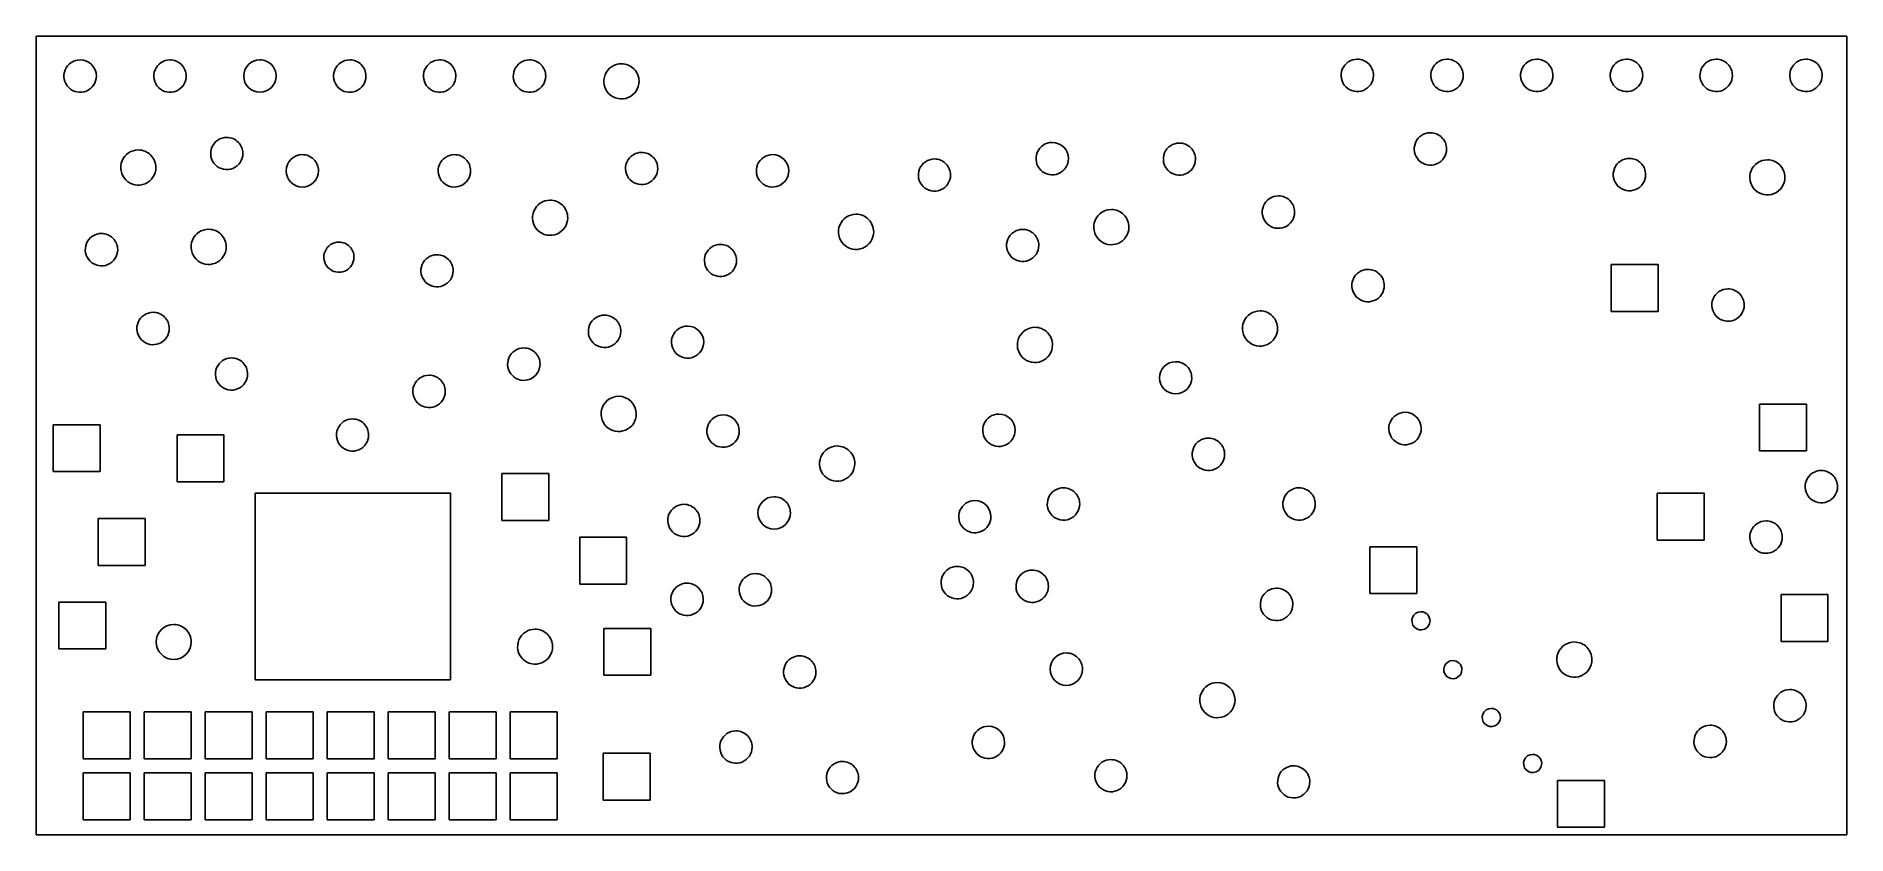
# Model space of a CAD drawing. Extents: x 6 to 1588, y 0 to 698.
import ezdxf

# ---------------------------------------------------------------- set-up
doc = ezdxf.new("R2010")
doc.units = 0
doc.layers.get('0').update_dxf_attribs({"linetype": 'CONTINUOUS'})

msp = doc.modelspace()

# ---------------------------------------------------------------- linework, layer by layer
at = {"color": 7}
for points in [[(5.864581, 698.031813), (1588.155705, 698.031813)], [(5.864581, 685.531817), (5.864581, 698.031813)], [(1588.082788, 625.083921), (1588.155705, 698.031813)], [(5.895831, 625.083921), (5.864581, 685.531817)], [(5.895831, 625.083921), (5.895831, 0.084135)], [(1588.082788, 0.084135), (1588.082788, 625.083921)], [(1382.249526, 457.427728), (1382.249526, 498.438131)], [(1382.249526, 457.427728), (1382.249526, 498.438131)], [(1382.249526, 498.438131), (1423.259928, 498.438131)], [(1423.259928, 498.438131), (1423.259928, 457.427728)], [(1423.259928, 498.438131), (1423.259928, 457.427728)], [(1423.259928, 457.427728), (1382.249526, 457.427728)], [(1423.259928, 457.427728), (1382.249526, 457.427728)], [(1511.801565, 376.552756), (1532.311974, 376.552756)], [(1511.801565, 335.542354), (1511.801565, 376.552756)], [(1511.801565, 335.542354), (1511.801565, 376.552756)], [(1511.801565, 376.552756), (1552.811967, 376.552756)], [(1532.311974, 376.552756), (1552.811967, 376.552756)], [(1552.811967, 376.552756), (1552.811967, 335.542354)], [(1552.811967, 376.552756), (1552.811967, 335.542354)], [(20.656243, 317.500693), (20.656243, 358.511096)], [(20.656243, 317.500693), (20.656243, 358.511096)], [(20.656243, 358.511096), (61.666646, 358.511096)], [(61.666646, 358.511096), (61.666646, 317.500693)], [(61.666646, 358.511096), (61.666646, 317.500693)], [(128.927039, 308.479863), (128.927039, 349.490265)], [(128.958945, 308.49755), (128.958945, 349.507953)], [(128.958945, 349.507953), (169.969348, 349.507953)], [(169.937442, 349.490265), (169.937442, 308.479863)], [(169.969348, 349.507953), (169.969348, 308.49755)], [(1552.811967, 335.542354), (1511.801565, 335.542354)], [(1552.811967, 335.542354), (1511.801565, 335.542354)], [(61.666646, 317.500693), (20.656243, 317.500693)], [(61.666646, 317.500693), (20.656243, 317.500693)], [(169.937442, 308.479863), (128.927039, 308.479863)], [(169.969348, 308.49755), (128.958945, 308.49755)], [(412.718608, 315.85486), (433.229018, 315.85486)], [(412.718608, 274.844458), (412.718608, 315.85486)], [(412.718608, 274.844458), (412.718608, 315.85486)], [(412.718608, 315.85486), (453.729011, 315.85486)], [(433.229018, 315.85486), (453.729011, 315.85486)], [(453.729011, 315.85486), (453.729011, 274.844458)], [(453.729011, 315.85486), (453.729011, 274.844458)], [(197.08338, 135.618453), (197.08338, 298.684929)], [(197.08338, 298.684929), (367.89202, 298.684929)], [(367.89202, 298.684929), (367.89202, 135.618453)], [(1422.395345, 298.636116), (1442.905755, 298.636116)], [(1422.395345, 257.625714), (1422.395345, 298.636116)], [(1422.395345, 257.625714), (1422.395345, 298.636116)], [(1422.395345, 298.636116), (1463.405748, 298.636116)], [(1442.905755, 298.636116), (1463.405748, 298.636116)], [(1463.405748, 298.636116), (1463.405748, 257.625714)], [(1463.405748, 298.636116), (1463.405748, 257.625714)], [(60.031229, 235.479888), (60.031229, 276.490291)], [(60.031229, 235.479888), (60.031229, 276.490291)], [(60.031229, 276.490291), (101.041632, 276.490291)], [(101.041632, 276.490291), (101.041632, 235.479888)], [(101.041632, 276.490291), (101.041632, 235.479888)], [(453.729011, 274.844458), (412.718608, 274.844458)], [(453.729011, 274.844458), (412.718608, 274.844458)], [(480.801918, 219.073644), (480.801918, 260.084046)], [(480.801918, 219.073644), (480.801918, 260.084046)], [(480.801918, 260.084046), (521.812321, 260.084046)], [(521.812321, 260.084046), (521.812321, 219.073644)], [(521.812321, 260.084046), (521.812321, 219.073644)], [(1463.405748, 257.625714), (1422.395345, 257.625714)], [(1463.405748, 257.625714), (1422.395345, 257.625714)], [(1171.416265, 210.87573), (1171.416265, 251.886132)], [(1171.416265, 210.87573), (1171.416265, 251.886132)], [(1171.416265, 251.886132), (1212.426667, 251.886132)], [(1212.426667, 251.886132), (1212.426667, 210.87573)], [(101.041632, 235.479888), (60.031229, 235.479888)], [(101.041632, 235.479888), (60.031229, 235.479888)], [(521.812321, 219.073644), (480.801918, 219.073644)], [(521.812321, 219.073644), (480.801918, 219.073644)], [(1212.426667, 210.87573), (1171.416265, 210.87573)], [(1212.426667, 210.87573), (1171.416265, 210.87573)], [(1530.666141, 169.042411), (1530.666141, 210.052813)], [(1530.666141, 169.042411), (1530.666141, 210.052813)], [(1530.666141, 210.052813), (1571.676544, 210.052813)], [(1571.676544, 210.052813), (1571.676544, 169.042411)], [(1571.676544, 210.052813), (1571.676544, 169.042411)], [(25.583325, 162.479913), (25.583325, 203.490316)], [(25.583325, 162.479913), (25.583325, 203.490316)], [(25.583325, 203.490316), (66.593727, 203.490316)], [(66.593727, 203.490316), (66.593727, 162.479913)], [(66.593727, 203.490316), (66.593727, 162.479913)], [(501.916494, 139.511171), (501.916494, 180.521573)], [(501.916494, 139.511171), (501.916494, 180.521573)], [(501.916494, 180.521573), (542.926897, 180.521573)], [(542.926897, 180.521573), (542.926897, 139.511171)], [(542.926897, 180.521573), (542.926897, 139.511171)], [(66.593727, 162.479913), (25.583325, 162.479913)], [(66.593727, 162.479913), (25.583325, 162.479913)], [(1571.676544, 169.042411), (1530.666141, 169.042411)], [(1571.676544, 169.042411), (1530.666141, 169.042411)], [(367.89202, 135.618453), (197.08338, 135.618453)], [(542.926897, 139.511171), (501.916494, 139.511171)], [(542.926897, 139.511171), (501.916494, 139.511171)], [(46.906234, 66.511196), (46.906234, 107.521599)], [(46.906234, 66.511196), (46.906234, 107.521599)], [(46.906234, 107.521599), (87.916636, 107.521599)], [(87.916636, 107.521599), (87.916636, 66.511196)], [(87.916636, 107.521599), (87.916636, 66.511196)], [(100.218716, 66.511196), (100.218716, 107.521599)], [(100.218716, 66.511196), (100.218716, 107.521599)], [(100.218716, 107.521599), (141.229118, 107.521599)], [(141.229118, 107.521599), (141.229118, 66.511196)], [(141.229118, 107.521599), (141.229118, 66.511196)], [(153.531197, 66.511196), (153.531197, 107.521599)], [(153.531197, 66.511196), (153.531197, 107.521599)], [(153.531197, 107.521599), (194.5416, 107.521599)], [(194.5416, 107.521599), (194.5416, 66.511196)], [(194.5416, 107.521599), (194.5416, 66.511196)], [(206.843679, 66.511196), (206.843679, 107.521599)], [(206.843679, 66.511196), (206.843679, 107.521599)], [(206.843679, 107.521599), (247.854082, 107.521599)], [(247.854082, 107.521599), (247.854082, 66.511196)], [(247.854082, 107.521599), (247.854082, 66.511196)], [(260.166577, 66.511196), (260.166577, 107.521599)], [(260.166577, 66.511196), (260.166577, 107.521599)], [(260.166577, 107.521599), (301.17698, 107.521599)], [(301.17698, 107.521599), (301.17698, 66.511196)], [(301.17698, 107.521599), (301.17698, 66.511196)], [(313.479059, 66.511196), (313.479059, 107.521599)], [(313.479059, 66.511196), (313.479059, 107.521599)], [(313.479059, 107.521599), (354.489462, 107.521599)], [(354.489462, 107.521599), (354.489462, 66.511196)], [(354.489462, 107.521599), (354.489462, 66.511196)], [(366.791541, 66.511196), (366.791541, 107.521599)], [(366.791541, 66.511196), (366.791541, 107.521599)], [(366.791541, 107.521599), (407.801943, 107.521599)], [(407.801943, 107.521599), (407.801943, 66.511196)], [(407.801943, 107.521599), (407.801943, 66.511196)], [(420.104022, 66.511196), (420.104022, 107.521599)], [(420.104022, 66.511196), (420.104022, 107.521599)], [(420.104022, 107.521599), (461.114425, 107.521599)], [(461.114425, 107.521599), (461.114425, 66.511196)], [(461.114425, 107.521599), (461.114425, 66.511196)], [(87.916636, 66.511196), (46.906234, 66.511196)], [(141.229118, 66.511196), (100.218716, 66.511196)], [(194.5416, 66.511196), (153.531197, 66.511196)], [(247.854082, 66.511196), (206.843679, 66.511196)], [(301.17698, 66.511196), (260.166577, 66.511196)], [(354.489462, 66.511196), (313.479059, 66.511196)], [(407.801943, 66.511196), (366.791541, 66.511196)], [(461.114425, 66.511196), (420.104022, 66.511196)], [(501.301911, 30.427875), (501.301911, 71.438278)], [(501.301911, 30.427875), (501.301911, 71.438278)], [(501.301911, 71.438278), (542.312314, 71.438278)], [(542.312314, 71.438278), (542.312314, 30.427875)], [(542.312314, 71.438278), (542.312314, 30.427875)], [(46.906234, 13.198714), (46.906234, 54.209117)], [(46.906234, 13.198714), (46.906234, 54.209117)], [(46.906234, 54.209117), (87.916636, 54.209117)], [(87.916636, 54.209117), (87.916636, 13.198714)], [(87.916636, 54.209117), (87.916636, 13.198714)], [(100.218716, 13.198714), (100.218716, 54.209117)], [(100.218716, 13.198714), (100.218716, 54.209117)], [(100.218716, 54.209117), (141.229118, 54.209117)], [(141.229118, 54.209117), (141.229118, 13.198714)], [(141.229118, 54.209117), (141.229118, 13.198714)], [(153.531197, 13.198714), (153.531197, 54.209117)], [(153.531197, 13.198714), (153.531197, 54.209117)], [(153.531197, 54.209117), (194.5416, 54.209117)], [(194.5416, 54.209117), (194.5416, 13.198714)], [(194.5416, 54.209117), (194.5416, 13.198714)], [(206.843679, 13.198714), (206.843679, 54.209117)], [(206.843679, 13.198714), (206.843679, 54.209117)], [(206.843679, 54.209117), (247.854082, 54.209117)], [(247.854082, 54.209117), (247.854082, 13.198714)], [(247.854082, 54.209117), (247.854082, 13.198714)], [(260.166577, 13.198714), (260.166577, 54.209117)], [(260.166577, 13.198714), (260.166577, 54.209117)], [(260.166577, 54.209117), (301.17698, 54.209117)], [(301.17698, 54.209117), (301.17698, 13.198714)], [(301.17698, 54.209117), (301.17698, 13.198714)], [(313.479059, 13.198714), (313.479059, 54.209117)], [(313.479059, 13.198714), (313.479059, 54.209117)], [(313.479059, 54.209117), (354.489462, 54.209117)], [(354.489462, 54.209117), (354.489462, 13.198714)], [(354.489462, 54.209117), (354.489462, 13.198714)], [(366.791541, 13.198714), (366.791541, 54.209117)], [(366.791541, 13.198714), (366.791541, 54.209117)], [(366.791541, 54.209117), (407.801943, 54.209117)], [(407.801943, 54.209117), (407.801943, 13.198714)], [(407.801943, 54.209117), (407.801943, 13.198714)], [(420.104022, 13.198714), (420.104022, 54.209117)], [(420.104022, 13.198714), (420.104022, 54.209117)], [(420.104022, 54.209117), (461.114425, 54.209117)], [(461.114425, 54.209117), (461.114425, 13.198714)], [(461.114425, 54.209117), (461.114425, 13.198714)], [(1335.457875, 47.646619), (1355.957868, 47.646619)], [(1335.457875, 6.636216), (1335.457875, 47.646619)], [(1335.457875, 6.636216), (1335.457875, 47.646619)], [(1335.457875, 47.646619), (1376.468278, 47.646619)], [(1355.957868, 47.646619), (1376.468278, 47.646619)], [(1376.468278, 47.646619), (1376.468278, 6.636216)], [(1376.468278, 47.646619), (1376.468278, 6.636216)], [(542.312314, 30.427875), (501.301911, 30.427875)], [(542.312314, 30.427875), (501.301911, 30.427875)], [(5.895831, 0.084135), (1255.895402, 0.084135)], [(87.916636, 13.198714), (46.906234, 13.198714)], [(141.229118, 13.198714), (100.218716, 13.198714)], [(194.5416, 13.198714), (153.531197, 13.198714)], [(247.854082, 13.198714), (206.843679, 13.198714)], [(301.17698, 13.198714), (260.166577, 13.198714)], [(354.489462, 13.198714), (313.479059, 13.198714)], [(407.801943, 13.198714), (366.791541, 13.198714)], [(461.114425, 13.198714), (420.104022, 13.198714)], [(1255.895402, 0.084135), (1588.082788, 0.084135)], [(1376.468278, 6.636216), (1335.457875, 6.636216)], [(1376.468278, 6.636216), (1335.457875, 6.636216)]]:
    msp.add_lwpolyline(points, dxfattribs=at)
for points in [[(44.247381, 677.361725)], [(122.789541, 677.361725)], [(201.331191, 677.361725)], [(279.872831, 677.361725)], [(358.414471, 677.361725)], [(436.95611, 677.361726)], [(517.302968, 673.95804)], [(1160.374602, 677.952244)], [(1238.791242, 677.952244)], [(1317.197465, 677.952244)], [(1395.614104, 677.952244)], [(1474.020327, 677.952244)], [(1552.436967, 677.952244)], [(172.405149, 609.608725)], [(893.779881, 605.199769)], [(1004.918436, 604.687264)], [(1224.28083, 613.647783)], [(95.057575, 598.643242)], [(238.43221, 594.537273)], [(371.306102, 594.537273)], [(534.937316, 596.485184)], [(649.357079, 594.537273)], [(790.843479, 590.743519)], [(1398.207853, 591.256024)], [(1518.739062, 590.009735)], [(454.967531, 554.740997)], [(1091.447542, 558.447702)], [(722.356033, 542.437876)], [(945.452801, 546.538917)], [(62.907164, 525.63938)], [(156.574946, 529.313912)], [(867.943473, 529.227926)], [(270.419709, 518.066153)], [(356.132159, 507.0821)], [(603.835199, 516.105003)], [(1169.780849, 494.266464)], [(1484.332824, 477.246699)], [(108.018713, 456.741497)], [(502.539421, 454.281071)], [(575.127938, 444.746694)], [(878.646594, 443.602494)], [(1075.374631, 457.955624)], [(176.506189, 416.859204)], [(432.001925, 425.573779)], [(1001.637188, 413.578997)], [(349.160276, 401.787329)], [(514.924834, 383.317129)], [(606.132073, 367.092559)], [(847.191355, 367.83108)], [(1202.093337, 369.307163)], [(282.313445, 363.545691)], [(705.828945, 339.886925)], [(1030.303844, 346.792556)], [(1565.908004, 318.51193)], [(903.622575, 303.362352)], [(1109.499619, 303.362352)], [(571.8477, 288.907164)], [(650.792506, 295.570688)], [(826.112185, 292.187351)], [(1517.593229, 274.409237)], [(634.347678, 228.354086)], [(810.786263, 234.640292)], [(876.268418, 231.470741)], [(574.650886, 220.013672)], [(1089.812126, 215.599893)], [(1215.999583, 195.019506)], [(126.063498, 183.905211)], [(441.843598, 179.804129)], [(906.083022, 159.005152)], [(1350.062037, 168.585963)], [(673.143529, 156.544694)], [(1243.88499, 152.368479)], [(1038.136123, 133.152621)], [(1538.468222, 127.017652)], [(838.004921, 95.02909)], [(1277.509978, 110.537233)], [(1468.749496, 95.849934)], [(617.368517, 90.92806)], [(710.462235, 64.169731)], [(945.042405, 65.809345)], [(1313.603716, 70.347674)], [(1104.822538, 60.396826)]]:
    msp.add_lwpolyline(points, close=True, dxfattribs=at)
for points in [[(31.160816, 668.617562), (28.968375, 663.324541), (30.180255, 657.23201), (34.231358, 653.180907)], [(44.247381, 677.361725), (38.518256, 677.361725), (33.353257, 673.910583), (31.160816, 668.617562)], [(58.412176, 663.19693), (58.412176, 671.01993), (52.070381, 677.361725), (44.247381, 677.361725)], [(109.702977, 668.617562), (107.510536, 663.324541), (108.722415, 657.23201), (112.773518, 653.180907)], [(122.789541, 677.361725), (117.060416, 677.361725), (111.895418, 673.910583), (109.702977, 668.617562)], [(132.805564, 673.212952), (130.14915, 675.869367), (126.546278, 677.361725), (122.789541, 677.361725)], [(136.954336, 663.19693), (136.954336, 666.953667), (135.461978, 670.556538), (132.805564, 673.212952)], [(201.331191, 677.361725), (193.508191, 677.361725), (187.166396, 671.01993), (187.166396, 663.19693)], [(211.347214, 673.212952), (208.6908, 675.869367), (205.087929, 677.361725), (201.331191, 677.361725)], [(215.495986, 663.19693), (215.495986, 666.953667), (214.003628, 670.556538), (211.347214, 673.212952)], [(266.786267, 668.617562), (264.593826, 663.324541), (265.805705, 657.23201), (269.856808, 653.180907)], [(279.872831, 677.361725), (274.143706, 677.361725), (268.978708, 673.910583), (266.786267, 668.617562)], [(289.888854, 673.212952), (287.232439, 675.869367), (283.629568, 677.361725), (279.872831, 677.361725)], [(294.037626, 663.19693), (294.037626, 666.953667), (292.545268, 670.556538), (289.888854, 673.212952)], [(345.327906, 668.617562), (343.135465, 663.324541), (344.347345, 657.23201), (348.398448, 653.180907)], [(358.414471, 677.361725), (352.685346, 677.361725), (347.520348, 673.910583), (345.327906, 668.617562)], [(368.430493, 673.212952), (365.774079, 675.869367), (362.171208, 677.361725), (358.414471, 677.361725)], [(372.579266, 663.19693), (372.579266, 666.953667), (371.086908, 670.556538), (368.430493, 673.212952)], [(423.869545, 668.617563), (421.677104, 663.324541), (422.888984, 657.23201), (426.940087, 653.180906)], [(436.95611, 677.361726), (431.226985, 677.361726), (426.061987, 673.910584), (423.869545, 668.617563)], [(446.972134, 673.212953), (444.315719, 675.869368), (440.712848, 677.361726), (436.95611, 677.361726)], [(451.120907, 663.19693), (451.120907, 666.953667), (449.628548, 670.556539), (446.972134, 673.212953)], [(517.302968, 673.95804), (511.082775, 673.95804), (505.475062, 670.211086), (503.094697, 664.464376)], [(528.177508, 669.453658), (525.293401, 672.337765), (521.381712, 673.95804), (517.302968, 673.95804)], [(532.68189, 658.579118), (532.68189, 662.657861), (531.061616, 666.56955), (528.177508, 669.453658)], [(1147.288037, 669.208082), (1145.095596, 663.915061), (1146.307476, 657.82253), (1150.358579, 653.771427)], [(1160.374602, 677.952244), (1154.645477, 677.952244), (1149.480479, 674.501103), (1147.288037, 669.208082)], [(1170.390624, 673.803472), (1167.73421, 676.459886), (1164.131339, 677.952244), (1160.374602, 677.952244)], [(1174.539397, 663.787449), (1174.539397, 667.544187), (1173.047039, 671.147058), (1170.390624, 673.803472)], [(1225.704677, 669.208082), (1223.512236, 663.915061), (1224.724116, 657.82253), (1228.775219, 653.771427)], [(1238.791242, 677.952244), (1233.062117, 677.952244), (1227.897118, 674.501103), (1225.704677, 669.208082)], [(1248.807264, 673.803472), (1246.15085, 676.459886), (1242.547979, 677.952244), (1238.791242, 677.952244)], [(1252.956037, 663.787449), (1252.956037, 667.544187), (1251.463679, 671.147058), (1248.807264, 673.803472)], [(1304.1109, 669.208082), (1301.918459, 663.915061), (1303.130339, 657.82253), (1307.181442, 653.771427)], [(1317.197465, 677.952244), (1311.46834, 677.952244), (1306.303341, 674.501103), (1304.1109, 669.208082)], [(1327.213487, 673.803472), (1324.557073, 676.459886), (1320.954202, 677.952244), (1317.197465, 677.952244)], [(1331.36226, 663.787449), (1331.36226, 667.544187), (1329.869902, 671.147058), (1327.213487, 673.803472)], [(1382.52754, 669.208082), (1380.335099, 663.915061), (1381.546979, 657.82253), (1385.598082, 653.771427)], [(1395.614104, 677.952244), (1389.88498, 677.952244), (1384.719981, 674.501103), (1382.52754, 669.208082)], [(1405.630127, 673.803472), (1402.973713, 676.459886), (1399.370842, 677.952244), (1395.614104, 677.952244)], [(1409.7789, 663.787449), (1409.7789, 667.544187), (1408.286541, 671.147058), (1405.630127, 673.803472)], [(1460.933763, 669.208082), (1458.741322, 663.915061), (1459.953202, 657.82253), (1464.004305, 653.771427)], [(1474.020327, 677.952244), (1468.291203, 677.952244), (1463.126204, 674.501103), (1460.933763, 669.208082)], [(1484.03635, 673.803472), (1481.379936, 676.459886), (1477.777065, 677.952244), (1474.020327, 677.952244)], [(1488.185123, 663.787449), (1488.185123, 667.544187), (1486.692765, 671.147058), (1484.03635, 673.803472)], [(1539.350403, 669.208082), (1537.157962, 663.915061), (1538.369842, 657.82253), (1542.420945, 653.771427)], [(1552.436967, 677.952244), (1546.707842, 677.952244), (1541.542844, 674.501103), (1539.350403, 669.208082)], [(1562.45299, 673.803472), (1559.796576, 676.459886), (1556.193704, 677.952244), (1552.436967, 677.952244)], [(1566.601762, 663.787449), (1566.601762, 667.544187), (1565.109404, 671.147058), (1562.45299, 673.803472)], [(34.231358, 653.180907), (38.282461, 649.129804), (44.374992, 647.917924), (49.668013, 650.110365)], [(49.668013, 650.110365), (54.961034, 652.302807), (58.412176, 657.467805), (58.412176, 663.19693)], [(112.773518, 653.180907), (116.824622, 649.129804), (122.917152, 647.917924), (128.210174, 650.110365)], [(128.210174, 650.110365), (133.503195, 652.302807), (136.954336, 657.467805), (136.954336, 663.19693)], [(187.166396, 663.19693), (187.166396, 655.373929), (193.508191, 649.032135), (201.331191, 649.032135)], [(201.331191, 649.032135), (209.154192, 649.032135), (215.495986, 655.373929), (215.495986, 663.19693)], [(269.856808, 653.180907), (273.907911, 649.129804), (280.000442, 647.917924), (285.293463, 650.110365)], [(285.293463, 650.110365), (290.586485, 652.302807), (294.037626, 657.467805), (294.037626, 663.19693)], [(348.398448, 653.180907), (352.449551, 649.129804), (358.542082, 647.917924), (363.835103, 650.110365)], [(363.835103, 650.110365), (369.128124, 652.302807), (372.579266, 657.467805), (372.579266, 663.19693)], [(426.940087, 653.180906), (430.99119, 649.129803), (437.083722, 647.917923), (442.376743, 650.110364)], [(442.376743, 650.110364), (447.669765, 652.302806), (451.120907, 657.467804), (451.120907, 663.19693)], [(503.094697, 664.464376), (500.714332, 658.717667), (502.030088, 652.102919), (506.428428, 647.704578)], [(523.188227, 644.370847), (528.934936, 646.751212), (532.68189, 652.358925), (532.68189, 658.579118)], [(1150.358579, 653.771427), (1154.409682, 649.720324), (1160.502213, 648.508444), (1165.795234, 650.700885)], [(1165.795234, 650.700885), (1171.088255, 652.893326), (1174.539397, 658.058324), (1174.539397, 663.787449)], [(1228.775219, 653.771427), (1232.826322, 649.720324), (1238.918853, 648.508444), (1244.211874, 650.700885)], [(1244.211874, 650.700885), (1249.504895, 652.893326), (1252.956037, 658.058324), (1252.956037, 663.787449)], [(1307.181442, 653.771427), (1311.232545, 649.720324), (1317.325076, 648.508444), (1322.618097, 650.700885)], [(1322.618097, 650.700885), (1327.911118, 652.893326), (1331.36226, 658.058324), (1331.36226, 663.787449)], [(1385.598082, 653.771427), (1389.649185, 649.720324), (1395.741716, 648.508444), (1401.034737, 650.700885)], [(1401.034737, 650.700885), (1406.327758, 652.893326), (1409.7789, 658.058324), (1409.7789, 663.787449)], [(1464.004305, 653.771427), (1468.055408, 649.720324), (1474.147939, 648.508444), (1479.44096, 650.700885)], [(1479.44096, 650.700885), (1484.733981, 652.893326), (1488.185123, 658.058324), (1488.185123, 663.787449)], [(1542.420945, 653.771427), (1546.472048, 649.720324), (1552.564578, 648.508444), (1557.8576, 650.700885)], [(1557.8576, 650.700885), (1563.150621, 652.893326), (1566.601762, 658.058324), (1566.601762, 663.787449)], [(506.428428, 647.704578), (510.826769, 643.306237), (517.441518, 641.990482), (523.188227, 644.370847)], [(172.405149, 609.608725), (166.717315, 609.608725), (161.589542, 606.182457), (159.412902, 600.927583)], [(182.348984, 605.489854), (179.711715, 608.127123), (176.134811, 609.608725), (172.405149, 609.608725)], [(186.467856, 595.546019), (186.467856, 599.27568), (184.986253, 602.852585), (182.348984, 605.489854)], [(893.779881, 605.199769), (888.050756, 605.199769), (882.885758, 601.748628), (880.693316, 596.455607)], [(907.944676, 591.034974), (907.944676, 598.857975), (901.602881, 605.199769), (893.779881, 605.199769)], [(1004.918436, 604.687264), (999.230602, 604.687264), (994.102829, 601.260996), (991.92619, 596.006123)], [(1014.862272, 600.568393), (1012.225003, 603.205662), (1008.648098, 604.687264), (1004.918436, 604.687264)], [(1211.194266, 604.90362), (1209.001824, 599.610599), (1210.213704, 593.518068), (1214.264807, 589.466965)], [(1224.28083, 613.647783), (1218.551705, 613.647783), (1213.386707, 610.196642), (1211.194266, 604.90362)], [(1234.296853, 609.499011), (1231.640438, 612.155425), (1228.037567, 613.647783), (1224.28083, 613.647783)], [(1238.445625, 599.482988), (1238.445625, 603.239725), (1236.953267, 606.842596), (1234.296853, 609.499011)], [(80.849304, 589.149579), (78.468939, 583.40287), (79.784694, 576.788122), (84.183035, 572.389781)], [(95.057575, 598.643242), (88.837381, 598.643242), (83.229668, 594.896288), (80.849304, 589.149579)], [(105.932115, 594.138861), (103.048007, 597.022968), (99.136318, 598.643242), (95.057575, 598.643242)], [(110.436496, 583.264321), (110.436496, 587.343064), (108.816222, 591.254753), (105.932115, 594.138861)], [(159.412902, 600.927583), (157.236263, 595.67271), (158.439408, 589.624089), (162.461314, 585.602183)], [(162.461314, 585.602183), (166.48322, 581.580277), (172.531841, 580.377132), (177.786714, 582.553772)], [(177.786714, 582.553772), (183.041587, 584.730412), (186.467856, 589.858185), (186.467856, 595.546019)], [(238.43221, 594.537273), (230.60921, 594.537273), (224.267415, 588.195478), (224.267415, 580.372478)], [(248.448233, 590.388501), (245.791818, 593.044915), (242.188947, 594.537273), (238.43221, 594.537273)], [(252.597005, 580.372478), (252.597005, 584.129215), (251.104647, 587.732086), (248.448233, 590.388501)], [(358.219537, 585.79311), (356.027096, 580.500089), (357.238976, 574.407558), (361.290079, 570.356455)], [(371.306102, 594.537273), (365.576977, 594.537273), (360.411979, 591.086132), (358.219537, 585.79311)], [(381.322124, 590.388501), (378.66571, 593.044915), (375.062839, 594.537273), (371.306102, 594.537273)], [(385.470897, 580.372478), (385.470897, 584.129215), (383.978539, 587.732086), (381.322124, 590.388501)], [(521.94507, 587.804042), (519.76843, 582.549169), (520.971575, 576.500548), (524.993481, 572.478642)], [(534.937316, 596.485184), (529.249483, 596.485184), (524.121709, 593.058915), (521.94507, 587.804042)], [(544.881152, 592.366312), (542.243883, 595.003582), (538.666978, 596.485184), (534.937316, 596.485184)], [(549.000023, 582.422477), (549.000023, 586.152139), (547.518421, 589.729043), (544.881152, 592.366312)], [(636.270515, 585.79311), (634.078074, 580.500089), (635.289954, 574.407558), (639.341057, 570.356455)], [(649.357079, 594.537273), (643.627954, 594.537273), (638.462956, 591.086132), (636.270515, 585.79311)], [(663.521874, 580.372478), (663.521874, 588.195478), (657.18008, 594.537273), (649.357079, 594.537273)], [(790.843479, 590.743519), (785.155645, 590.743519), (780.027872, 587.317251), (777.851232, 582.062377)], [(800.787314, 586.624648), (798.150045, 589.261917), (794.57314, 590.743519), (790.843479, 590.743519)], [(804.906185, 576.680813), (804.906185, 580.410474), (803.424583, 583.987379), (800.787314, 586.624648)], [(880.693316, 596.455607), (878.500875, 591.162585), (879.712755, 585.070055), (883.763858, 581.018952)], [(899.200513, 577.94841), (904.493534, 580.140851), (907.944676, 585.305849), (907.944676, 591.034974)], [(991.92619, 596.006123), (989.74955, 590.751249), (990.952695, 584.702628), (994.974601, 580.680723)], [(1010.300001, 577.632311), (1015.554875, 579.808951), (1018.981143, 584.936724), (1018.981143, 590.624558)], [(1018.981143, 590.624558), (1018.981143, 594.354219), (1017.499541, 597.931124), (1014.862272, 600.568393)], [(1214.264807, 589.466965), (1218.31591, 585.415862), (1224.408441, 584.203983), (1229.701462, 586.396424)], [(1229.701462, 586.396424), (1234.994483, 588.588865), (1238.445625, 593.753863), (1238.445625, 599.482988)], [(1398.207853, 591.256024), (1392.478729, 591.256024), (1387.31373, 587.804883), (1385.121289, 582.511861)], [(1408.223876, 587.107252), (1405.567462, 589.763666), (1401.964591, 591.256024), (1398.207853, 591.256024)], [(1412.372649, 577.091229), (1412.372649, 580.847966), (1410.880291, 584.450837), (1408.223876, 587.107252)], [(1518.739062, 590.009735), (1512.518869, 590.009735), (1506.911156, 586.262781), (1504.530791, 580.516072)], [(1529.613602, 585.505353), (1526.729495, 588.38946), (1522.817806, 590.009735), (1518.739062, 590.009735)], [(1534.117984, 574.630813), (1534.117984, 578.709557), (1532.497709, 582.621246), (1529.613602, 585.505353)], [(84.183035, 572.389781), (88.581376, 567.99144), (95.196124, 566.675685), (100.942833, 569.05605)], [(100.942833, 569.05605), (106.689542, 571.436414), (110.436496, 577.044127), (110.436496, 583.264321)], [(224.267415, 580.372478), (224.267415, 572.549478), (230.60921, 566.207683), (238.43221, 566.207683)], [(238.43221, 566.207683), (246.25521, 566.207683), (252.597005, 572.549478), (252.597005, 580.372478)], [(361.290079, 570.356455), (365.341182, 566.305352), (371.433713, 565.093472), (376.726734, 567.285914)], [(376.726734, 567.285914), (382.019755, 569.478355), (385.470897, 574.643353), (385.470897, 580.372478)], [(524.993481, 572.478642), (529.015387, 568.456736), (535.064008, 567.253591), (540.318881, 569.43023)], [(540.318881, 569.43023), (545.573755, 571.60687), (549.000023, 576.734643), (549.000023, 582.422477)], [(639.341057, 570.356455), (643.39216, 566.305352), (649.48469, 565.093472), (654.777712, 567.285914)], [(654.777712, 567.285914), (660.070733, 569.478355), (663.521874, 574.643353), (663.521874, 580.372478)], [(777.851232, 582.062377), (775.674592, 576.807504), (776.877737, 570.758883), (780.899643, 566.736977)], [(796.225043, 563.688566), (801.479917, 565.865205), (804.906185, 570.992979), (804.906185, 576.680813)], [(883.763858, 581.018952), (887.814961, 576.967849), (893.907492, 575.755969), (899.200513, 577.94841)], [(994.974601, 580.680723), (998.996507, 576.658817), (1005.045128, 575.455671), (1010.300001, 577.632311)], [(1385.121289, 582.511861), (1382.928848, 577.21884), (1384.140728, 571.126309), (1388.191831, 567.075206)], [(1403.628486, 564.004665), (1408.921507, 566.197106), (1412.372649, 571.362104), (1412.372649, 577.091229)], [(1504.530791, 580.516072), (1502.150426, 574.769363), (1503.466181, 568.154614), (1507.864522, 563.756273)], [(1524.624321, 560.422542), (1530.37103, 562.802907), (1534.117984, 568.41062), (1534.117984, 574.630813)], [(454.967531, 554.740997), (448.747338, 554.740997), (443.139625, 550.994043), (440.75926, 545.247334)], [(465.842071, 550.236615), (462.957964, 553.120723), (459.046275, 554.740997), (454.967531, 554.740997)], [(780.899643, 566.736977), (784.921549, 562.715071), (790.97017, 561.511926), (796.225043, 563.688566)], [(1091.447542, 558.447702), (1085.718417, 558.447702), (1080.553419, 554.996561), (1078.360978, 549.703539)], [(1101.463565, 554.29893), (1098.80715, 556.955344), (1095.204279, 558.447702), (1091.447542, 558.447702)], [(1105.612337, 544.282907), (1105.612337, 548.039644), (1104.119979, 551.642515), (1101.463565, 554.29893)], [(1388.191831, 567.075206), (1392.242934, 563.024103), (1398.335465, 561.812224), (1403.628486, 564.004665)], [(1507.864522, 563.756273), (1512.262863, 559.357933), (1518.877611, 558.042177), (1524.624321, 560.422542)], [(440.75926, 545.247334), (438.378895, 539.500625), (439.694651, 532.885876), (444.092991, 528.487535)], [(460.85279, 525.153804), (466.599499, 527.534169), (470.346453, 533.141882), (470.346453, 539.362075)], [(470.346453, 539.362075), (470.346453, 543.440819), (468.726179, 547.352508), (465.842071, 550.236615)], [(722.356033, 542.437876), (716.13584, 542.437876), (710.528127, 538.690922), (708.147762, 532.944213)], [(733.230573, 537.933494), (730.346466, 540.817602), (726.434777, 542.437876), (722.356033, 542.437876)], [(945.452801, 546.538917), (939.232607, 546.538917), (933.624894, 542.791963), (931.244529, 537.045253)], [(956.32734, 542.034535), (953.443233, 544.918642), (949.531544, 546.538917), (945.452801, 546.538917)], [(960.831722, 531.159995), (960.831722, 535.238738), (959.211448, 539.150427), (956.32734, 542.034535)], [(1078.360978, 549.703539), (1076.168537, 544.410518), (1077.380416, 538.317987), (1081.431519, 534.266884)], [(1096.868175, 531.196343), (1102.161196, 533.388784), (1105.612337, 538.553782), (1105.612337, 544.282907)], [(62.907164, 525.63938), (57.178039, 525.63938), (52.013041, 522.188238), (49.8206, 516.895217)], [(72.923187, 521.490608), (70.266772, 524.147022), (66.663901, 525.63938), (62.907164, 525.63938)], [(156.574946, 529.313912), (150.354753, 529.313912), (144.74704, 525.566958), (142.366675, 519.820249)], [(167.449486, 524.80953), (164.565379, 527.693637), (160.65369, 529.313912), (156.574946, 529.313912)], [(171.953868, 513.93499), (171.953868, 518.013734), (170.333593, 521.925423), (167.449486, 524.80953)], [(444.092991, 528.487535), (448.491332, 524.089195), (455.106081, 522.773439), (460.85279, 525.153804)], [(708.147762, 532.944213), (705.767397, 527.197504), (707.083153, 520.582755), (711.481493, 516.184415)], [(728.241292, 512.850683), (733.988001, 515.231048), (737.734955, 520.838761), (737.734955, 527.058955)], [(737.734955, 527.058955), (737.734955, 531.137698), (736.114681, 535.049387), (733.230573, 537.933494)], [(867.943473, 529.227926), (862.255639, 529.227926), (857.127866, 525.801657), (854.951226, 520.546784)], [(877.887308, 525.109054), (875.250039, 527.746323), (871.673135, 529.227926), (867.943473, 529.227926)], [(882.00618, 515.165219), (882.00618, 518.894881), (880.524577, 522.471785), (877.887308, 525.109054)], [(931.244529, 537.045253), (928.864165, 531.298544), (930.17992, 524.683796), (934.578261, 520.285455)], [(951.338059, 516.951724), (957.084768, 519.332089), (960.831722, 524.939802), (960.831722, 531.159995)], [(1081.431519, 534.266884), (1085.482622, 530.215781), (1091.575153, 529.003901), (1096.868175, 531.196343)], [(49.8206, 516.895217), (47.628158, 511.602196), (48.840038, 505.509665), (52.891141, 501.458562)], [(68.327796, 498.388021), (73.620817, 500.580462), (77.071959, 505.74546), (77.071959, 511.474585)], [(77.071959, 511.474585), (77.071959, 515.231322), (75.579601, 518.834193), (72.923187, 521.490608)], [(142.366675, 519.820249), (139.98631, 514.07354), (141.302066, 507.458791), (145.700406, 503.06045)], [(162.460205, 499.726719), (168.206914, 502.107084), (171.953868, 507.714797), (171.953868, 513.93499)], [(258.267899, 509.946573), (256.232061, 505.031625), (257.357378, 499.374275), (261.119116, 495.612536)], [(270.419709, 518.066153), (265.099807, 518.066153), (260.303737, 514.861522), (258.267899, 509.946573)], [(279.720302, 514.213722), (277.253632, 516.680392), (273.908108, 518.066153), (270.419709, 518.066153)], [(283.572734, 504.913129), (283.572734, 508.401528), (282.186973, 511.747051), (279.720302, 514.213722)], [(356.132159, 507.0821), (350.444325, 507.0821), (345.316552, 503.655831), (343.139912, 498.400958)], [(366.075994, 502.963229), (363.438725, 505.600498), (359.861821, 507.0821), (356.132159, 507.0821)], [(590.842952, 507.423861), (588.666312, 502.168988), (589.869458, 496.120367), (593.891364, 492.098461)], [(603.835199, 516.105003), (598.147365, 516.105003), (593.019592, 512.678735), (590.842952, 507.423861)], [(613.779034, 511.986132), (611.141765, 514.623401), (607.564861, 516.105003), (603.835199, 516.105003)], [(617.897906, 502.042296), (617.897906, 505.771958), (616.416303, 509.348863), (613.779034, 511.986132)], [(711.481493, 516.184415), (715.879834, 511.786074), (722.494583, 510.470319), (728.241292, 512.850683)], [(854.951226, 520.546784), (852.774586, 515.291911), (853.977732, 509.24329), (857.999638, 505.221384)], [(873.325038, 502.172972), (878.579911, 504.349612), (882.00618, 509.477385), (882.00618, 515.165219)], [(934.578261, 520.285455), (938.976601, 515.887114), (945.59135, 514.571359), (951.338059, 516.951724)], [(52.891141, 501.458562), (56.942244, 497.407459), (63.034775, 496.195579), (68.327796, 498.388021)], [(145.700406, 503.06045), (150.098747, 498.66211), (156.713496, 497.346354), (162.460205, 499.726719)], [(261.119116, 495.612536), (264.880855, 491.850797), (270.538205, 490.72548), (275.453154, 492.761319)], [(275.453154, 492.761319), (280.368102, 494.797157), (283.572734, 499.593227), (283.572734, 504.913129)], [(343.139912, 498.400958), (340.963272, 493.146085), (342.166418, 487.097464), (346.188324, 483.075558)], [(361.513724, 480.027146), (366.768597, 482.203786), (370.194866, 487.331559), (370.194866, 493.019393)], [(370.194866, 493.019393), (370.194866, 496.749055), (368.713263, 500.325959), (366.075994, 502.963229)], [(593.891364, 492.098461), (597.91327, 488.076555), (603.961891, 486.87341), (609.216764, 489.05005)], [(609.216764, 489.05005), (614.471637, 491.226689), (617.897906, 496.354463), (617.897906, 502.042296)], [(857.999638, 505.221384), (862.021544, 501.199478), (868.070164, 499.996332), (873.325038, 502.172972)], [(1169.780849, 494.266464), (1164.051724, 494.266464), (1158.886725, 490.815322), (1156.694284, 485.522301)], [(1179.796871, 490.117691), (1177.140457, 492.774106), (1173.537586, 494.266464), (1169.780849, 494.266464)], [(346.188324, 483.075558), (350.21023, 479.053652), (356.258851, 477.850507), (361.513724, 480.027146)], [(1156.694284, 485.522301), (1154.501843, 480.22928), (1155.713723, 474.136749), (1159.764826, 470.085646)], [(1175.201481, 467.015104), (1180.494502, 469.207545), (1183.945644, 474.372544), (1183.945644, 480.101669)], [(1183.945644, 480.101669), (1183.945644, 483.858406), (1182.453286, 487.461277), (1179.796871, 490.117691)], [(1484.332824, 477.246699), (1478.603699, 477.246699), (1473.438701, 473.795557), (1471.24626, 468.502536)], [(1494.348847, 473.097926), (1491.692432, 475.754341), (1488.089561, 477.246699), (1484.332824, 477.246699)], [(1159.764826, 470.085646), (1163.815929, 466.034543), (1169.90846, 464.822663), (1175.201481, 467.015104)], [(1471.24626, 468.502536), (1469.053818, 463.209515), (1470.265698, 457.116984), (1474.316801, 453.065881)], [(1489.753456, 449.995339), (1495.046478, 452.18778), (1498.497619, 457.352779), (1498.497619, 463.081904)], [(1498.497619, 463.081904), (1498.497619, 466.838641), (1497.005261, 470.441512), (1494.348847, 473.097926)], [(94.932149, 447.997335), (92.739707, 442.704314), (93.951587, 436.611783), (98.00269, 432.56068)], [(108.018713, 456.741497), (102.289588, 456.741497), (97.12459, 453.290356), (94.932149, 447.997335)], [(118.034736, 452.592725), (115.378321, 455.249139), (111.77545, 456.741497), (108.018713, 456.741497)], [(122.183508, 442.576702), (122.183508, 446.33344), (120.69115, 449.936311), (118.034736, 452.592725)], [(489.452857, 445.536908), (487.260416, 440.243887), (488.472296, 434.151356), (492.523399, 430.100253)], [(502.539421, 454.281071), (496.810296, 454.281071), (491.645298, 450.82993), (489.452857, 445.536908)], [(512.555444, 450.132299), (509.89903, 452.788713), (506.296159, 454.281071), (502.539421, 454.281071)], [(516.704216, 440.116276), (516.704216, 443.873013), (515.211858, 447.475884), (512.555444, 450.132299)], [(575.127938, 444.746694), (569.440104, 444.746694), (564.312331, 441.320426), (562.135691, 436.065552)], [(589.190645, 430.683988), (589.190645, 438.450606), (582.894556, 444.746694), (575.127938, 444.746694)], [(878.646594, 443.602494), (872.426401, 443.602494), (866.818688, 439.85554), (864.438323, 434.10883)], [(889.521134, 439.098112), (886.637027, 441.982219), (882.725338, 443.602494), (878.646594, 443.602494)], [(1061.16636, 448.461961), (1058.785995, 442.715252), (1060.10175, 436.100503), (1064.500091, 431.702162)], [(1075.374631, 457.955624), (1069.154438, 457.955624), (1063.546725, 454.20867), (1061.16636, 448.461961)], [(1086.249171, 453.451242), (1083.365064, 456.335349), (1079.453375, 457.955624), (1075.374631, 457.955624)], [(1090.753553, 442.576702), (1090.753553, 446.655446), (1089.133278, 450.567135), (1086.249171, 453.451242)], [(1474.316801, 453.065881), (1478.367904, 449.014778), (1484.460435, 447.802898), (1489.753456, 449.995339)], [(98.00269, 432.56068), (102.053793, 428.509577), (108.146324, 427.297697), (113.439345, 429.490138)], [(113.439345, 429.490138), (118.732367, 431.682579), (122.183508, 436.847577), (122.183508, 442.576702)], [(492.523399, 430.100253), (496.574502, 426.04915), (502.667033, 424.837271), (507.960054, 427.029712)], [(507.960054, 427.029712), (513.253075, 429.222153), (516.704216, 434.387151), (516.704216, 440.116276)], [(562.135691, 436.065552), (559.959051, 430.810679), (561.162197, 424.762058), (565.184103, 420.740152)], [(580.509503, 417.691741), (585.764376, 419.868381), (589.190645, 424.996154), (589.190645, 430.683988)], [(864.438323, 434.10883), (862.057958, 428.362121), (863.373714, 421.747373), (867.772054, 417.349032)], [(884.531853, 414.015301), (890.278562, 416.395666), (894.025516, 422.003379), (894.025516, 428.223572)], [(894.025516, 428.223572), (894.025516, 432.302315), (892.405241, 436.214004), (889.521134, 439.098112)], [(1064.500091, 431.702162), (1068.898432, 427.303822), (1075.51318, 425.988066), (1081.25989, 428.368431)], [(1081.25989, 428.368431), (1087.006599, 430.748796), (1090.753553, 436.356509), (1090.753553, 442.576702)], [(176.506189, 416.859204), (170.818356, 416.859204), (165.690582, 413.432935), (163.513943, 408.178062)], [(186.450025, 412.740332), (183.812756, 415.377601), (180.235851, 416.859204), (176.506189, 416.859204)], [(190.568896, 402.796497), (190.568896, 406.526159), (189.087294, 410.103063), (186.450025, 412.740332)], [(418.91536, 416.829616), (416.722919, 411.536595), (417.934799, 405.444064), (421.985902, 401.392961)], [(432.001925, 425.573779), (426.2728, 425.573779), (421.107802, 422.122637), (418.91536, 416.829616)], [(442.017947, 421.425007), (439.361533, 424.081421), (435.758662, 425.573779), (432.001925, 425.573779)], [(437.422557, 398.32242), (442.715578, 400.514861), (446.16672, 405.679859), (446.16672, 411.408984)], [(446.16672, 411.408984), (446.16672, 415.165721), (444.674362, 418.768592), (442.017947, 421.425007)], [(565.184103, 420.740152), (569.206009, 416.718246), (575.25463, 415.515101), (580.509503, 417.691741)], [(867.772054, 417.349032), (872.170395, 412.950691), (878.785144, 411.634936), (884.531853, 414.015301)], [(1001.637188, 413.578997), (993.870569, 413.578997), (987.574481, 407.282908), (987.574481, 399.51629)], [(1011.581023, 409.460125), (1008.943754, 412.097394), (1005.366849, 413.578997), (1001.637188, 413.578997)], [(163.513943, 408.178062), (161.337303, 402.923189), (162.540448, 396.874568), (166.562354, 392.852662)], [(181.887754, 389.80425), (187.142628, 391.98089), (190.568896, 397.108663), (190.568896, 402.796497)], [(349.160276, 401.787329), (343.431151, 401.787329), (338.266153, 398.336187), (336.073712, 393.043166)], [(359.176299, 397.638556), (356.519884, 400.294971), (352.917013, 401.787329), (349.160276, 401.787329)], [(363.325071, 387.622534), (363.325071, 391.379271), (361.832713, 394.982142), (359.176299, 397.638556)], [(421.985902, 401.392961), (426.037005, 397.341858), (432.129536, 396.129978), (437.422557, 398.32242)], [(987.574481, 399.51629), (987.574481, 391.749672), (993.870569, 385.453583), (1001.637188, 385.453583)], [(1001.637188, 385.453583), (1009.403806, 385.453583), (1015.699894, 391.749672), (1015.699894, 399.51629)], [(1015.699894, 399.51629), (1015.699894, 403.245952), (1014.218292, 406.822856), (1011.581023, 409.460125)], [(166.562354, 392.852662), (170.58426, 388.830756), (176.632881, 387.627611), (181.887754, 389.80425)], [(336.073712, 393.043166), (333.881271, 387.750145), (335.09315, 381.657614), (339.144253, 377.606511)], [(354.580908, 374.535969), (359.87393, 376.72841), (363.325071, 381.893409), (363.325071, 387.622534)], [(514.924834, 383.317129), (508.704628, 383.317129), (503.096903, 379.570167), (500.716534, 373.823446)], [(530.303787, 367.938176), (530.303787, 376.431737), (523.418395, 383.317129), (514.924834, 383.317129)], [(339.144253, 377.606511), (343.195356, 373.555408), (349.287887, 372.343528), (354.580908, 374.535969)], [(500.716534, 373.823446), (498.336164, 368.076725), (499.651922, 361.461964), (504.050272, 357.063614)], [(520.810104, 353.729876), (526.556825, 356.110246), (530.303787, 361.71797), (530.303787, 367.938176)], [(606.132073, 367.092559), (600.402948, 367.092559), (595.23795, 363.641418), (593.045509, 358.348397)], [(620.296868, 352.927764), (620.296868, 360.750765), (613.955074, 367.092559), (606.132073, 367.092559)], [(847.191355, 367.83108), (841.46223, 367.83108), (836.297232, 364.379938), (834.104791, 359.086917)], [(861.35615, 353.666285), (861.35615, 361.489285), (855.014355, 367.83108), (847.191355, 367.83108)], [(1202.093337, 369.307163), (1196.364213, 369.307163), (1191.199214, 365.856021), (1189.006773, 360.563)], [(1216.258133, 355.142368), (1216.258133, 362.965368), (1209.916338, 369.307163), (1202.093337, 369.307163)], [(269.321198, 354.864549), (267.144558, 349.609676), (268.347704, 343.561055), (272.36961, 339.539149)], [(282.313445, 363.545691), (276.625611, 363.545691), (271.497838, 360.119422), (269.321198, 354.864549)], [(292.25728, 359.426819), (289.620011, 362.064089), (286.043106, 363.545691), (282.313445, 363.545691)], [(287.69501, 336.490737), (292.949883, 338.667377), (296.376151, 343.79515), (296.376151, 349.482984)], [(296.376151, 349.482984), (296.376151, 353.212646), (294.894549, 356.78955), (292.25728, 359.426819)], [(504.050272, 357.063614), (508.448621, 352.665264), (515.063383, 351.349506), (520.810104, 353.729876)], [(593.045509, 358.348397), (590.853068, 353.055376), (592.064948, 346.962845), (596.116051, 342.911742)], [(611.552706, 339.8412), (616.845727, 342.033641), (620.296868, 347.198639), (620.296868, 352.927764)], [(834.104791, 359.086917), (831.91235, 353.793896), (833.124229, 347.701365), (837.175332, 343.650262)], [(852.611988, 340.579721), (857.905009, 342.772162), (861.35615, 347.93716), (861.35615, 353.666285)], [(1189.006773, 360.563), (1186.814332, 355.269979), (1188.026212, 349.177448), (1192.077315, 345.126345)], [(1207.51397, 342.055803), (1212.806991, 344.248245), (1216.258133, 349.413243), (1216.258133, 355.142368)], [(272.36961, 339.539149), (276.391515, 335.517243), (282.440136, 334.314098), (287.69501, 336.490737)], [(596.116051, 342.911742), (600.167154, 338.860639), (606.259684, 337.648759), (611.552706, 339.8412)], [(705.828945, 339.886925), (699.608739, 339.886925), (694.001015, 336.139963), (691.620645, 330.393243)], [(716.703507, 335.382534), (713.819394, 338.266647), (709.907697, 339.886925), (705.828945, 339.886925)], [(721.207898, 324.507972), (721.207898, 328.586724), (719.58762, 332.498421), (716.703507, 335.382534)], [(837.175332, 343.650262), (841.226435, 339.599159), (847.318966, 338.387279), (852.611988, 340.579721)], [(1017.21728, 338.048393), (1015.024839, 332.755372), (1016.236719, 326.662841), (1020.287822, 322.611738)], [(1030.303844, 346.792556), (1024.574719, 346.792556), (1019.409721, 343.341414), (1017.21728, 338.048393)], [(1040.319867, 342.643784), (1037.663453, 345.300198), (1034.060582, 346.792556), (1030.303844, 346.792556)], [(1035.724477, 319.541197), (1041.017498, 321.733638), (1044.468639, 326.898636), (1044.468639, 332.627761)], [(1044.468639, 332.627761), (1044.468639, 336.384498), (1042.976281, 339.987369), (1040.319867, 342.643784)], [(1192.077315, 345.126345), (1196.128418, 341.075242), (1202.220949, 339.863362), (1207.51397, 342.055803)], [(691.620645, 330.393243), (689.240276, 324.646522), (690.556034, 318.03176), (694.954383, 313.63341)], [(711.714216, 310.299672), (717.460937, 312.680042), (721.207898, 318.287766), (721.207898, 324.507972)], [(1020.287822, 322.611738), (1024.338925, 318.560635), (1030.431456, 317.348755), (1035.724477, 319.541197)], [(1565.908004, 318.51193), (1560.178879, 318.51193), (1555.013881, 315.060789), (1552.82144, 309.767768)], [(1575.924027, 314.363158), (1573.267613, 317.019572), (1569.664742, 318.51193), (1565.908004, 318.51193)], [(694.954383, 313.63341), (699.352733, 309.23506), (705.967495, 307.919302), (711.714216, 310.299672)], [(903.622575, 303.362352), (897.89345, 303.362352), (892.728452, 299.911211), (890.536011, 294.618189)], [(913.638598, 299.21358), (910.982184, 301.869994), (907.379313, 303.362352), (903.622575, 303.362352)], [(1109.499619, 303.362352), (1103.770494, 303.362352), (1098.605496, 299.911211), (1096.413055, 294.618189)], [(1119.515642, 299.21358), (1116.859228, 301.869994), (1113.256356, 303.362352), (1109.499619, 303.362352)], [(1552.82144, 309.767768), (1550.628999, 304.474746), (1551.840879, 298.382215), (1555.891982, 294.331112)], [(1571.328637, 291.260571), (1576.621658, 293.453012), (1580.072799, 298.61801), (1580.072799, 304.347135)], [(1580.072799, 304.347135), (1580.072799, 308.103872), (1578.580441, 311.706743), (1575.924027, 314.363158)], [(571.8477, 288.907164), (566.159866, 288.907164), (561.032093, 285.480896), (558.855453, 280.226023)], [(581.791535, 284.788293), (579.154266, 287.425562), (575.577361, 288.907164), (571.8477, 288.907164)], [(650.792506, 295.570688), (642.969505, 295.570688), (636.627711, 289.228893), (636.627711, 281.405893)], [(660.808529, 291.421916), (658.152114, 294.07833), (654.549243, 295.570688), (650.792506, 295.570688)], [(664.957301, 281.405893), (664.957301, 285.16263), (663.464943, 288.765501), (660.808529, 291.421916)], [(826.112185, 292.187351), (820.424351, 292.187351), (815.296578, 288.761082), (813.119938, 283.506209)], [(840.174892, 278.124644), (840.174892, 285.891263), (833.878804, 292.187351), (826.112185, 292.187351)], [(890.536011, 294.618189), (888.34357, 289.325168), (889.55545, 283.232637), (893.606553, 279.181534)], [(909.043208, 276.110993), (914.336229, 278.303434), (917.78737, 283.468432), (917.78737, 289.197557)], [(917.78737, 289.197557), (917.78737, 292.954294), (916.295012, 296.557165), (913.638598, 299.21358)], [(1096.413055, 294.618189), (1094.220614, 289.325168), (1095.432494, 283.232637), (1099.483597, 279.181534)], [(1114.920252, 276.110993), (1120.213273, 278.303434), (1123.664414, 283.468432), (1123.664414, 289.197557)], [(1123.664414, 289.197557), (1123.664414, 292.954294), (1122.172056, 296.557165), (1119.515642, 299.21358)], [(1555.891982, 294.331112), (1559.943085, 290.280009), (1566.035616, 289.06813), (1571.328637, 291.260571)], [(558.855453, 280.226023), (556.678813, 274.971149), (557.881958, 268.922528), (561.903864, 264.900623)], [(577.229264, 261.852211), (582.484138, 264.028851), (585.910406, 269.156624), (585.910406, 274.844458)], [(585.910406, 274.844458), (585.910406, 278.574119), (584.428804, 282.151024), (581.791535, 284.788293)], [(636.627711, 281.405893), (636.627711, 273.582893), (642.969505, 267.241098), (650.792506, 267.241098)], [(650.792506, 267.241098), (658.615506, 267.241098), (664.957301, 273.582893), (664.957301, 281.405893)], [(813.119938, 283.506209), (810.943299, 278.251336), (812.146444, 272.202715), (816.16835, 268.180809)], [(831.49375, 265.132397), (836.748623, 267.309037), (840.174892, 272.43681), (840.174892, 278.124644)], [(893.606553, 279.181534), (897.657656, 275.130431), (903.750187, 273.918552), (909.043208, 276.110993)], [(1099.483597, 279.181534), (1103.5347, 275.130431), (1109.62723, 273.918552), (1114.920252, 276.110993)], [(1517.593229, 274.409237), (1511.864104, 274.409237), (1506.699106, 270.958096), (1504.506665, 265.665074)], [(1527.609252, 270.260465), (1524.952838, 272.916879), (1521.349966, 274.409237), (1517.593229, 274.409237)], [(1531.758024, 260.244442), (1531.758024, 264.001179), (1530.265666, 267.60405), (1527.609252, 270.260465)], [(561.903864, 264.900623), (565.92577, 260.878717), (571.974391, 259.675571), (577.229264, 261.852211)], [(816.16835, 268.180809), (820.190256, 264.158903), (826.238877, 262.955758), (831.49375, 265.132397)], [(1504.506665, 265.665074), (1502.314224, 260.372053), (1503.526103, 254.279522), (1507.577206, 250.228419)], [(1523.013862, 247.157878), (1528.306883, 249.350319), (1531.758024, 254.515317), (1531.758024, 260.244442)], [(1507.577206, 250.228419), (1511.62831, 246.177316), (1517.72084, 244.965436), (1523.013862, 247.157878)], [(634.347678, 228.354086), (628.618553, 228.354086), (623.453555, 224.902945), (621.261114, 219.609924)], [(644.363701, 224.205314), (641.707286, 226.861728), (638.104415, 228.354086), (634.347678, 228.354086)], [(648.512473, 214.189291), (648.512473, 217.946028), (647.020115, 221.548899), (644.363701, 224.205314)], [(797.699699, 225.89613), (795.507258, 220.603108), (796.719138, 214.510578), (800.770241, 210.459475)], [(810.786263, 234.640292), (805.057139, 234.640292), (799.89214, 231.189151), (797.699699, 225.89613)], [(820.802286, 230.49152), (818.145872, 233.147934), (814.543001, 234.640292), (810.786263, 234.640292)], [(824.951059, 220.475497), (824.951059, 224.232234), (823.4587, 227.835106), (820.802286, 230.49152)], [(863.181854, 222.726579), (860.989413, 217.433558), (862.201292, 211.341027), (866.252395, 207.289924)], [(876.268418, 231.470741), (870.539293, 231.470741), (865.374295, 228.0196), (863.181854, 222.726579)], [(886.284441, 227.321969), (883.628026, 229.978383), (880.025155, 231.470741), (876.268418, 231.470741)], [(890.433213, 217.305946), (890.433213, 221.062684), (888.940855, 224.665555), (886.284441, 227.321969)], [(561.564322, 211.26951), (559.371881, 205.976489), (560.58376, 199.883958), (564.634863, 195.832855)], [(574.650886, 220.013672), (568.921761, 220.013672), (563.756763, 216.562531), (561.564322, 211.26951)], [(584.666909, 215.8649), (582.010494, 218.521314), (578.407623, 220.013672), (574.650886, 220.013672)], [(580.071519, 192.762313), (585.36454, 194.954754), (588.815681, 200.119752), (588.815681, 205.848877)], [(588.815681, 205.848877), (588.815681, 209.605615), (587.323323, 213.208486), (584.666909, 215.8649)], [(621.261114, 219.609924), (619.068673, 214.316902), (620.280552, 208.224371), (624.331655, 204.173268)], [(639.768311, 201.102727), (645.061332, 203.295168), (648.512473, 208.460166), (648.512473, 214.189291)], [(800.770241, 210.459475), (804.821344, 206.408372), (810.913875, 205.196492), (816.206896, 207.388933)], [(816.206896, 207.388933), (821.499917, 209.581374), (824.951059, 214.746372), (824.951059, 220.475497)], [(866.252395, 207.289924), (870.303498, 203.238821), (876.396029, 202.026941), (881.68905, 204.219382)], [(881.68905, 204.219382), (886.982072, 206.411823), (890.433213, 211.576821), (890.433213, 217.305946)], [(1076.725562, 206.85573), (1074.533121, 201.562709), (1075.745, 195.470178), (1079.796103, 191.419075)], [(1089.812126, 215.599893), (1084.083001, 215.599893), (1078.918003, 212.148751), (1076.725562, 206.85573)], [(1099.828149, 211.45112), (1097.171734, 214.107535), (1093.568863, 215.599893), (1089.812126, 215.599893)], [(1103.976921, 201.435098), (1103.976921, 205.191835), (1102.484563, 208.794706), (1099.828149, 211.45112)], [(564.634863, 195.832855), (568.685966, 191.781752), (574.778497, 190.569872), (580.071519, 192.762313)], [(624.331655, 204.173268), (628.382758, 200.122165), (634.475289, 198.910286), (639.768311, 201.102727)], [(1079.796103, 191.419075), (1083.847206, 187.367972), (1089.939737, 186.156092), (1095.232758, 188.348533)], [(1095.232758, 188.348533), (1100.52578, 190.540974), (1103.976921, 195.705973), (1103.976921, 201.435098)], [(1208.666282, 190.119551), (1207.437707, 187.153508), (1208.116806, 183.739444), (1210.386917, 181.469333)], [(1215.999583, 195.019506), (1212.789161, 195.019506), (1209.894857, 193.085594), (1208.666282, 190.119551)], [(1221.612248, 192.694664), (1220.123677, 194.183235), (1218.104741, 195.019506), (1215.999583, 195.019506)], [(1223.93709, 187.081998), (1223.93709, 189.187156), (1223.100819, 191.206092), (1221.612248, 192.694664)], [(126.063498, 183.905211), (117.625469, 183.905211), (110.785094, 177.064836), (110.785094, 168.626807)], [(136.866962, 179.43027), (134.001705, 182.295526), (130.115583, 183.905211), (126.063498, 183.905211)], [(141.341903, 168.626807), (141.341903, 172.678891), (139.732218, 176.565013), (136.866962, 179.43027)], [(441.843598, 179.804129), (435.664061, 179.804129), (430.093, 176.081665), (427.728194, 170.372517)], [(452.647062, 175.329188), (449.781805, 178.194445), (445.895683, 179.804129), (441.843598, 179.804129)], [(457.122002, 164.525725), (457.122002, 168.57781), (455.512318, 172.463931), (452.647062, 175.329188)], [(1210.386917, 181.469333), (1212.657029, 179.199222), (1216.071092, 178.520122), (1219.037135, 179.748698)], [(1219.037135, 179.748698), (1222.003179, 180.977273), (1223.93709, 183.871576), (1223.93709, 187.081998)], [(110.785094, 168.626807), (110.785094, 160.188777), (117.625469, 153.348403), (126.063498, 153.348403)], [(126.063498, 153.348403), (134.501528, 153.348403), (141.341903, 160.188777), (141.341903, 168.626807)], [(427.728194, 170.372517), (425.363387, 164.663369), (426.670542, 158.091855), (431.040135, 153.722262)], [(447.690391, 150.41032), (453.399539, 152.775127), (457.122002, 158.346187), (457.122002, 164.525725)], [(906.083022, 159.005152), (898.260022, 159.005152), (891.918227, 152.663357), (891.918227, 144.840357)], [(916.099045, 154.856379), (913.442631, 157.512794), (909.83976, 159.005152), (906.083022, 159.005152)], [(1335.853737, 159.09228), (1333.473367, 153.34556), (1334.789125, 146.730798), (1339.187475, 142.332448)], [(1350.062037, 168.585963), (1343.841831, 168.585963), (1338.234106, 164.839001), (1335.853737, 159.09228)], [(1360.936599, 164.081572), (1358.052486, 166.965685), (1354.140789, 168.585963), (1350.062037, 168.585963)], [(1365.44099, 153.20701), (1365.44099, 157.285762), (1363.820712, 161.197459), (1360.936599, 164.081572)], [(431.040135, 153.722262), (435.409728, 149.352669), (441.981242, 148.045513), (447.690391, 150.41032)], [(660.056965, 147.800531), (657.864524, 142.50751), (659.076404, 136.414979), (663.127507, 132.363876)], [(673.143529, 156.544694), (667.414405, 156.544694), (662.249406, 153.093553), (660.056965, 147.800531)], [(683.159552, 152.395922), (680.503138, 155.052336), (676.900267, 156.544694), (673.143529, 156.544694)], [(687.308325, 142.379899), (687.308325, 146.136636), (685.815966, 149.739507), (683.159552, 152.395922)], [(891.918227, 144.840357), (891.918227, 137.017356), (898.260022, 130.675561), (906.083022, 130.675561)], [(906.083022, 130.675561), (913.906023, 130.675561), (920.247818, 137.017356), (920.247818, 144.840357)], [(920.247818, 144.840357), (920.247818, 148.597094), (918.755459, 152.199965), (916.099045, 154.856379)], [(1236.551689, 147.468524), (1235.323114, 144.502481), (1236.002213, 141.088417), (1238.272324, 138.818306)], [(1243.88499, 152.368479), (1240.674568, 152.368479), (1237.780264, 150.434567), (1236.551689, 147.468524)], [(1249.497655, 150.043637), (1248.009084, 151.532208), (1245.990148, 152.368479), (1243.88499, 152.368479)], [(1246.922542, 137.097671), (1249.888586, 138.326246), (1251.822497, 141.220549), (1251.822497, 144.430971)], [(1251.822497, 144.430971), (1251.822497, 146.536129), (1250.986227, 148.555065), (1249.497655, 150.043637)], [(1355.947307, 138.99871), (1361.694028, 141.37908), (1365.44099, 146.986804), (1365.44099, 153.20701)], [(663.127507, 132.363876), (667.17861, 128.312773), (673.271141, 127.100894), (678.564162, 129.293335)], [(678.564162, 129.293335), (683.857183, 131.485776), (687.308325, 136.650774), (687.308325, 142.379899)], [(1038.136123, 133.152621), (1031.915917, 133.152621), (1026.308193, 129.405659), (1023.927823, 123.658938)], [(1053.515076, 117.773668), (1053.515076, 126.267229), (1046.629684, 133.152621), (1038.136123, 133.152621)], [(1238.272324, 138.818306), (1240.542436, 136.548195), (1243.956499, 135.869095), (1246.922542, 137.097671)], [(1339.187475, 142.332448), (1343.585824, 137.934098), (1350.200586, 136.61834), (1355.947307, 138.99871)], [(1538.468222, 127.017652), (1532.739097, 127.017652), (1527.574099, 123.566511), (1525.381658, 118.27349)], [(1548.484245, 122.86888), (1545.82783, 125.525294), (1542.224959, 127.017652), (1538.468222, 127.017652)], [(1023.927823, 123.658938), (1021.547453, 117.912218), (1022.863211, 111.297456), (1027.261561, 106.899106)], [(1044.021393, 103.565368), (1049.768114, 105.945738), (1053.515076, 111.553462), (1053.515076, 117.773668)], [(1525.381658, 118.27349), (1523.189217, 112.980468), (1524.401096, 106.887937), (1528.452199, 102.836834)], [(1543.888854, 99.766293), (1549.181876, 101.958734), (1552.633017, 107.123732), (1552.633017, 112.852857)], [(1552.633017, 112.852857), (1552.633017, 116.609594), (1551.140659, 120.212465), (1548.484245, 122.86888)], [(838.004921, 95.02909), (832.275796, 95.02909), (827.110798, 91.577949), (824.918356, 86.284928)], [(852.169716, 80.864295), (852.169716, 88.687296), (845.827921, 95.02909), (838.004921, 95.02909)], [(1027.261561, 106.899106), (1031.659911, 102.500756), (1038.274673, 101.184998), (1044.021393, 103.565368)], [(1270.176678, 105.637278), (1268.948102, 102.671235), (1269.627202, 99.257171), (1271.897313, 96.98706)], [(1277.509978, 110.537233), (1274.299556, 110.537233), (1271.405253, 108.603321), (1270.176678, 105.637278)], [(1271.897313, 96.98706), (1274.167424, 94.716949), (1277.581488, 94.037849), (1280.547531, 95.266425)], [(1285.447486, 102.599725), (1285.447486, 106.98349), (1281.893743, 110.537233), (1277.509978, 110.537233)], [(1280.547531, 95.266425), (1283.513574, 96.495), (1285.447486, 99.389303), (1285.447486, 102.599725)], [(1468.749496, 95.849934), (1463.020371, 95.849934), (1457.855373, 92.398792), (1455.662932, 87.105771)], [(1478.765519, 91.701161), (1476.109104, 94.357576), (1472.506233, 95.849934), (1468.749496, 95.849934)], [(1528.452199, 102.836834), (1532.503302, 98.785731), (1538.595833, 97.573852), (1543.888854, 99.766293)], [(604.281953, 82.183898), (602.089512, 76.890877), (603.301392, 70.798346), (607.352495, 66.747243)], [(617.368517, 90.92806), (611.639392, 90.92806), (606.474394, 87.476919), (604.281953, 82.183898)], [(627.38454, 86.779288), (624.728126, 89.435702), (621.125255, 90.92806), (617.368517, 90.92806)], [(631.533312, 76.763265), (631.533312, 80.520003), (630.040954, 84.122874), (627.38454, 86.779288)], [(824.918356, 86.284928), (822.725915, 80.991906), (823.937795, 74.899375), (827.988898, 70.848272)], [(843.425553, 67.777731), (848.718574, 69.970172), (852.169716, 75.13517), (852.169716, 80.864295)], [(1455.662932, 87.105771), (1453.47049, 81.81275), (1454.68237, 75.720219), (1458.733473, 71.669116)], [(1474.170128, 68.598574), (1479.46315, 70.791015), (1482.914291, 75.956014), (1482.914291, 81.685139)], [(1482.914291, 81.685139), (1482.914291, 85.441876), (1481.421933, 89.044747), (1478.765519, 91.701161)], [(607.352495, 66.747243), (611.403598, 62.69614), (617.496129, 61.48426), (622.78915, 63.676701)], [(622.78915, 63.676701), (628.082171, 65.869142), (631.533312, 71.03414), (631.533312, 76.763265)], [(710.462235, 64.169731), (704.774401, 64.169731), (699.646628, 60.743463), (697.469989, 55.488589)], [(720.406071, 60.05086), (717.768801, 62.688129), (714.191897, 64.169731), (710.462235, 64.169731)], [(827.988898, 70.848272), (832.040001, 66.797169), (838.132532, 65.58529), (843.425553, 67.777731)], [(945.042405, 65.809345), (939.354571, 65.809345), (934.226798, 62.383077), (932.050158, 57.128203)], [(954.98624, 61.690474), (952.348971, 64.327743), (948.772067, 65.809345), (945.042405, 65.809345)], [(1306.270415, 65.447719), (1305.04184, 62.481675), (1305.720939, 59.067612), (1307.99105, 56.797501)], [(1313.603716, 70.347674), (1310.393294, 70.347674), (1307.498991, 68.413762), (1306.270415, 65.447719)], [(1319.216381, 68.022831), (1317.72781, 69.511403), (1315.708874, 70.347674), (1313.603716, 70.347674)], [(1321.541223, 62.410166), (1321.541223, 64.515324), (1320.704953, 66.53426), (1319.216381, 68.022831)], [(1458.733473, 71.669116), (1462.784576, 67.618013), (1468.877107, 66.406133), (1474.170128, 68.598574)], [(697.469989, 55.488589), (695.293349, 50.233716), (696.496494, 44.185095), (700.5184, 40.163189)], [(715.8438, 37.114778), (721.098674, 39.291417), (724.524942, 44.419191), (724.524942, 50.107024)], [(724.524942, 50.107024), (724.524942, 53.836686), (723.04334, 57.413591), (720.406071, 60.05086)], [(932.050158, 57.128203), (929.873518, 51.87333), (931.076664, 45.824709), (935.09857, 41.802803)], [(950.42397, 38.754392), (955.678843, 40.931031), (959.105111, 46.058805), (959.105111, 51.746638)], [(959.105111, 51.746638), (959.105111, 55.4763), (957.623509, 59.053205), (954.98624, 61.690474)], [(1091.830291, 51.715684), (1089.653651, 46.460811), (1090.856796, 40.41219), (1094.878702, 36.390284)], [(1104.822538, 60.396826), (1099.134704, 60.396826), (1094.00693, 56.970558), (1091.830291, 51.715684)], [(1114.766373, 56.277955), (1112.129104, 58.915224), (1108.552199, 60.396826), (1104.822538, 60.396826)], [(1118.885244, 46.33412), (1118.885244, 50.063781), (1117.403642, 53.640686), (1114.766373, 56.277955)], [(1307.99105, 56.797501), (1310.261162, 54.527389), (1313.675225, 53.84829), (1316.641268, 55.076865)], [(1316.641268, 55.076865), (1319.607312, 56.305441), (1321.541223, 59.199744), (1321.541223, 62.410166)], [(700.5184, 40.163189), (704.540306, 36.141283), (710.588927, 34.938138), (715.8438, 37.114778)], [(935.09857, 41.802803), (939.120476, 37.780897), (945.169096, 36.577752), (950.42397, 38.754392)], [(1094.878702, 36.390284), (1098.900608, 32.368378), (1104.949229, 31.165233), (1110.204102, 33.341873)], [(1110.204102, 33.341873), (1115.458976, 35.518512), (1118.885244, 40.646286), (1118.885244, 46.33412)]]:
    msp.add_open_spline(points, degree=3, dxfattribs=at)

doc.saveas('drawing.dxf')
